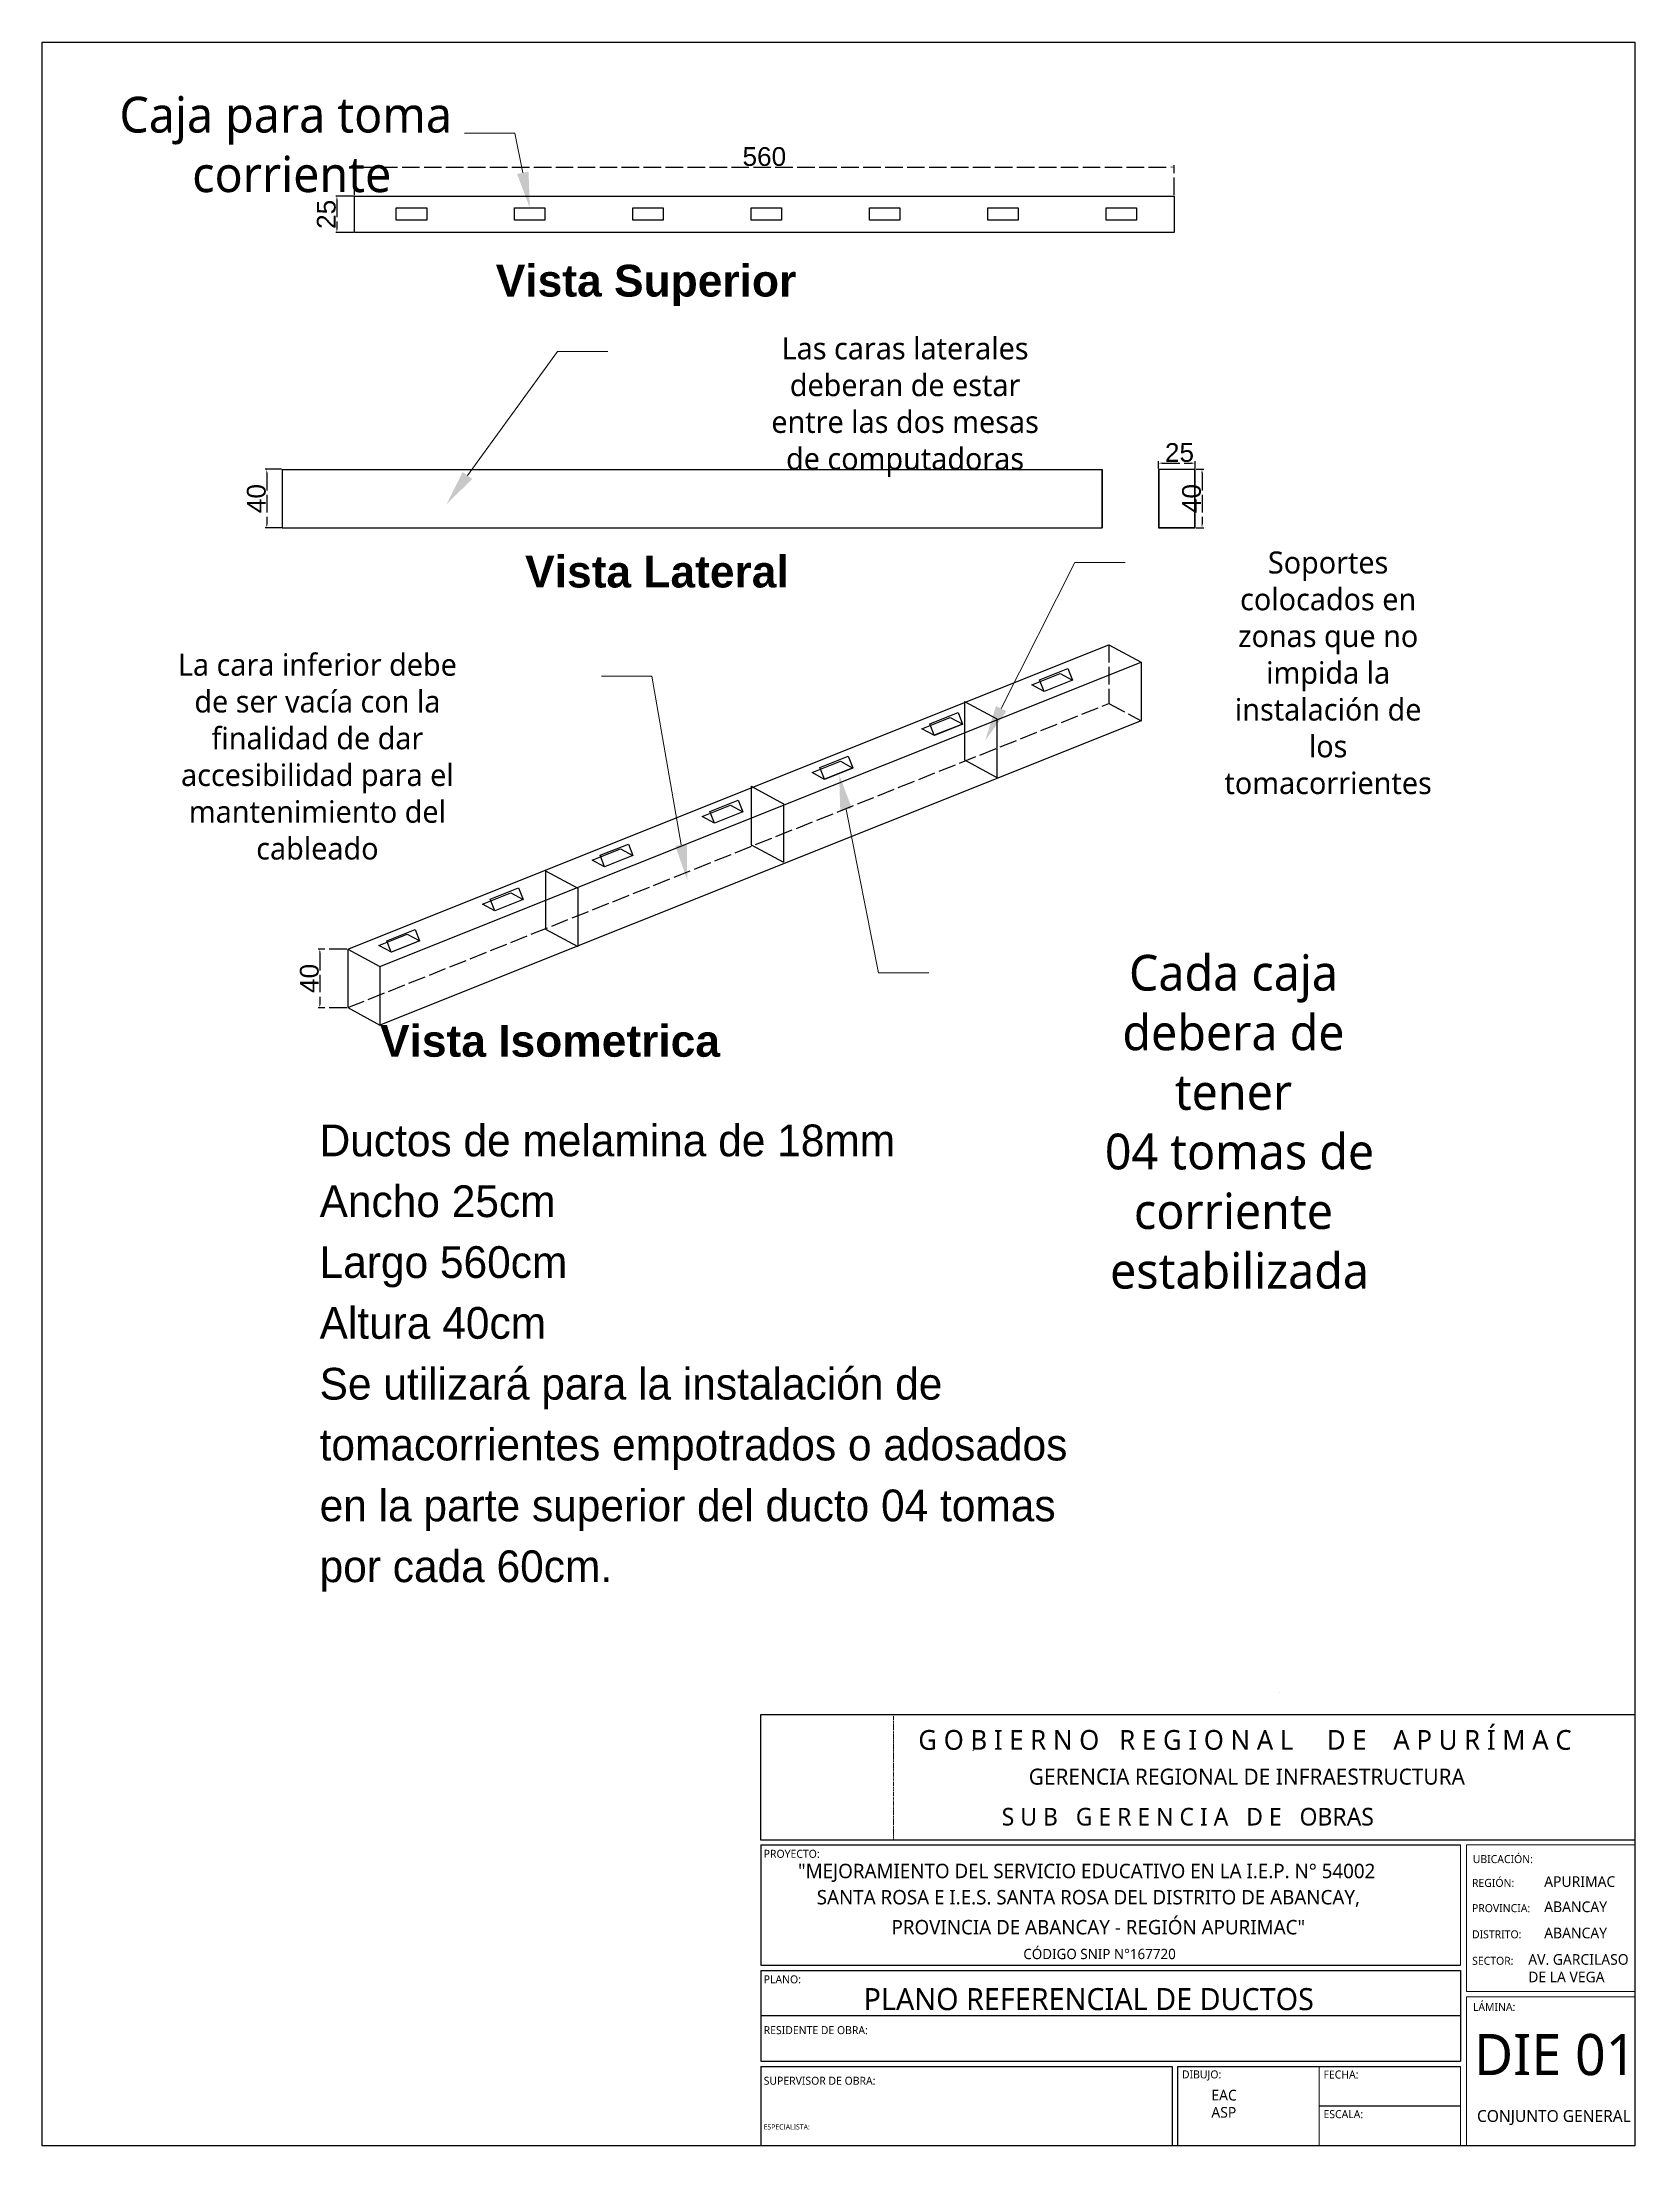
# Model space of a CAD drawing. Header units: millimetres. Extents: x 600 to 5666, y 8 to 1453.
# Drawn here: x 600 to 1688, y 14 to 1452 of the extents above; entities that cross this region are included whole.
import ezdxf
from ezdxf import colors
from ezdxf.entities.mleader import LeaderData, LeaderLine
from ezdxf.math import Vec2, Vec3

# ---------------------------------------------------------------- set-up
doc = ezdxf.new("R2010")
doc.units = ezdxf.units.MM
for name, pattern in [('ACAD_ISO02W100', [15, 12, -3]), ('CONTINUA', [0]), ('DASHDOT', [1, 0.5, -0.25, 0, -0.25])]:
    doc.linetypes.add(name, pattern=pattern)
for name, color, linetype, lineweight in [('AGUA', 92, 'DASHDOT', 50), ('GRAFO 3', 7, 'Continuous', 30), ('IE_ALIMENTADORES', 5, 'Continuous', 30), ('LINEAS_IND.', 252, 'Continuous', 5), ('Membrete', 250, 'Continuous', 15)]:
    doc.layers.add(name, color=color, linetype=linetype, lineweight=lineweight)
doc.styles.add('Generales', font='trebuc.ttf', dxfattribs={"height": 0.22})
doc.styles.add('MtXpl_Trebuchet_MS', font='trebucbd.ttf')
doc.styles.add('Percy  01', font='')
doc.styles.get("Standard").update_dxf_attribs({"font": 'arial.ttf'})
doc.styles.get('Percy  01').set_extended_font_data('Baskerville Old Face')
doc.dimstyles.new('ISO-25', dxfattribs={"dimtxt": 2.5, "dimasz": 2.5, "dimexe": 1.25, "dimexo": 0.625, "dimtad": 1, "dimtxsty": 'Standard', "dimcen": 2.5, "dimadec": 0, "dimazin": 0, "dimtfac": 1, "dimtmove": 0, "dimatfit": 3, "dimfxl": 1, "dimarcsym": 0})

msp = doc.modelspace()

# ---------------------------------------------------------------- texts
at = {"linetype": 'ACAD_ISO02W100', "attachment_point": 1}
for s, insert, char_height in [('{\\fArial|b1|i0|c0|p34;\\H0.91667x;Vista Superior}', (910.112, 1299.402), 23.65061), ('{\\fArial|b1|i0|c0|p34;\\H0.91667x;Vista Lateral}', (930.183, 1100.641), 23.65061), ('{\\fArial|b1|i0|c0|p34;\\H0.91667x;Vista Isometrica}', (831.028, 780.06), 23.65061), ('\\pxr0.1875,sm1.15;{\\fAgency FB|b0|i0|c0|p34;\\H0.91667x;Ductos de melamina de 18mm\\PAncho 25cm\\PLargo 560cm\\PAltura 40cm\\PSe utilizará para la instalación de tomacorrientes empotrados o adosados en la parte superior del ducto 04 tomas por cada 60cm.}', (789.778, 712.068), 23.650608)]:
    msp.add_mtext_dynamic_manual_height_columns(s, width=535.59835, gutter_width=118.253, heights=[0], dxfattribs=dict(at, insert=insert, char_height=char_height))
at = {"layer": 'Membrete', "color": 7, "lineweight": 5, "style": 'Generales'}
for s, height, p in [('G O B I E R N O   R E G I O N A L     D E    A P U R Í M A C   ', 13.48784, (1198.78, 284.913)), ('GERENCIA REGIONAL DE INFRAESTRUCTURA', 10.93609, (1274.223, 261.096)), ('S U B   G E R E N C I A   D E   OBRAS', 12.02969, (1255.748, 233.178))]:
    msp.add_text(s, height=height, dxfattribs=at).set_placement(p)
at = {"layer": 'Membrete', "color": 7, "ltscale": 0.5, "style": 'Generales'}
for s, height, p in [('PROYECTO:', 5.468, (1093.161, 211.107)), ('UBICACIÓN:', 5.468, (1577.575, 207.501)), ('REGIÓN:', 5.468, (1577.049, 191.228)), ('APURIMAC', 7.2907, (1626.37, 191.228)), ('PROVINCIA:', 5.468, (1577.049, 173.989)), ('ABANCAY', 7.2907, (1626.37, 173.989)), ('DISTRITO:', 5.468, (1577.049, 156.103)), ('ABANCAY', 7.2907, (1626.37, 156.103)), ('AV. GARCILASO  ', 7.29072, (1615.487, 138.027)), ('PLANO:', 5.468, (1093.161, 125.341)), ('SECTOR: ', 5.468, (1577.149, 138.027)), ('DE LA VEGA', 7.2907, (1615.474, 126.048)), ('LÁMINA:', 5.468, (1577.655, 106.492)), ('RESIDENTE DE OBRA:', 5.46804, (1093.161, 90.644)), ('DIE 01', 28.0997, (1578.458, 62.627)), ('SUPERVISOR DE OBRA:', 5.46804, (1093.161, 56.085)), ('DIBUJO:', 5.468, (1378.903, 60.404)), ('FECHA:', 5.468, (1475.605, 60.335)), ('EAC', 7.2907, (1398.99, 45.317)), ('ASP', 7.2907, (1398.99, 33.594)), ('ESCALA:', 5.468, (1475.605, 33.25)), ('CONJUNTO GENERAL', 8.13105, (1580.476, 30.648))]:
    msp.add_text(s, height=height, dxfattribs=at).set_placement(p)
at = {"layer": 'Membrete', "color": 7, "lineweight": 9, "style": 'MtXpl_Trebuchet_MS'}
for s, height, p in [('"MEJORAMIENTO DEL SERVICIO EDUCATIVO EN LA I.E.P. N° 54002', 9.83494, (1116.592, 197.19)), ('SANTA ROSA E I.E.S. SANTA ROSA DEL DISTRITO DE ABANCAY,', 9.83494, (1129.401, 179.279)), ('PROVINCIA DE ABANCAY - REGIÓN APURIMAC"', 9.83494, (1180.483, 158.806)), ('CÓDIGO SNIP N°167720', 7.02519, (1270.535, 141.886)), ('PLANO REFERENCIAL DE DUCTOS', 15.06505, (1161.366, 107.035)), ('ESPECIALISTA:', 3.51246, (1093.111, 25.524))]:
    msp.add_text(s, height=height, dxfattribs=at).set_placement(p)

# ---------------------------------------------------------------- blocks, each defined once
blk = doc.blocks.new('*D1')
at = {"color": 0, "linetype": 'ACAD_ISO02W100', "lineweight": -2, "transparency": 16777216}
for p, q in [((813.6, 1347), (813.6, 1367.4)), ((816.1, 1366.2), (1371.1, 1366.2)), ((1373.6, 1347), (1373.6, 1367.4))]:
    blk.add_line(p, q, dxfattribs=at)
at = {"color": 0, "linetype": 'ACAD_ISO02W100', "transparency": 16777216}
for points in [[(816.1, 1366.6), (816.1, 1365.8), (813.6, 1366.2)], [(1371.1, 1366.6), (1371.1, 1365.8), (1373.6, 1366.2)]]:
    blk.add_solid(points, dxfattribs=at)
at = {"layer": 'Defpoints', "color": 0, "linetype": 'ACAD_ISO02W100', "transparency": 16777216}
for p in [(1373.6, 1366.2), (813.6, 1346.4), (1373.6, 1346.4)]:
    blk.add_point(p, dxfattribs=at)
at = {"color": 0, "linetype": 'ACAD_ISO02W100', "transparency": 16777216, "insert": (1093.6, 1373.3), "char_height": 2.5, "attachment_point": 5}
blk.add_mtext('{\\H5.12024x;560}', dxfattribs=at)
blk = doc.blocks.new('*D2')
at = {"color": 0, "linetype": 'ACAD_ISO02W100', "lineweight": -2, "transparency": 16777216}
for p, q in [((812.9, 1346.4), (800.3, 1346.4)), ((801.6, 1343.9), (801.6, 1323.9)), ((812.9, 1321.4), (800.3, 1321.4))]:
    blk.add_line(p, q, dxfattribs=at)
at = {"color": 0, "linetype": 'ACAD_ISO02W100', "transparency": 16777216}
for points in [[(801.2, 1343.9), (802, 1343.9), (801.6, 1346.4)], [(801.2, 1323.9), (802, 1323.9), (801.6, 1321.4)]]:
    blk.add_solid(points, dxfattribs=at)
at = {"layer": 'Defpoints', "color": 0, "linetype": 'ACAD_ISO02W100', "transparency": 16777216}
for p in [(813.6, 1346.4), (801.6, 1321.4), (813.6, 1321.4)]:
    blk.add_point(p, dxfattribs=at)
at = {"color": 0, "linetype": 'ACAD_ISO02W100', "transparency": 16777216, "insert": (794.4, 1333.9), "char_height": 2.5, "attachment_point": 5, "rotation": 90}
blk.add_mtext('{\\H5.12024x;25}', dxfattribs=at)
blk = doc.blocks.new('*D3')
at = {"color": 0, "linetype": 'ACAD_ISO02W100', "lineweight": -2, "transparency": 16777216}
for p, q in [((763.7, 1159.7), (752.5, 1159.7)), ((753.7, 1157.2), (753.7, 1122.2)), ((763.7, 1119.7), (752.5, 1119.7))]:
    blk.add_line(p, q, dxfattribs=at)
at = {"color": 0, "linetype": 'ACAD_ISO02W100', "transparency": 16777216}
for points in [[(753.3, 1157.2), (754.1, 1157.2), (753.7, 1159.7)], [(753.3, 1122.2), (754.1, 1122.2), (753.7, 1119.7)]]:
    blk.add_solid(points, dxfattribs=at)
at = {"layer": 'Defpoints', "color": 0, "linetype": 'ACAD_ISO02W100', "transparency": 16777216}
for p in [(764.3, 1159.7), (753.7, 1119.7), (764.3, 1119.7)]:
    blk.add_point(p, dxfattribs=at)
at = {"color": 0, "linetype": 'ACAD_ISO02W100', "transparency": 16777216, "insert": (746.6, 1139.7), "char_height": 2.5, "attachment_point": 5, "rotation": 90}
blk.add_mtext('{\\H5.12024x;40}', dxfattribs=at)
blk = doc.blocks.new('*D4')
at = {"color": 0, "linetype": 'ACAD_ISO02W100', "lineweight": -2, "transparency": 16777216}
for p, q in [((1362.9, 1160.3), (1362.9, 1165.2)), ((1387.9, 1160.3), (1387.9, 1165.2)), ((1365.4, 1163.9), (1385.4, 1163.9))]:
    blk.add_line(p, q, dxfattribs=at)
at = {"color": 0, "linetype": 'ACAD_ISO02W100', "transparency": 16777216}
for points in [[(1365.4, 1164.4), (1365.4, 1163.5), (1362.9, 1163.9)], [(1385.4, 1164.4), (1385.4, 1163.5), (1387.9, 1163.9)]]:
    blk.add_solid(points, dxfattribs=at)
at = {"layer": 'Defpoints', "color": 0, "linetype": 'ACAD_ISO02W100', "transparency": 16777216}
for p in [(1362.9, 1159.7), (1387.9, 1163.9), (1387.9, 1159.7)]:
    blk.add_point(p, dxfattribs=at)
at = {"color": 0, "linetype": 'ACAD_ISO02W100', "transparency": 16777216, "insert": (1377.2, 1171.1), "char_height": 2.5, "attachment_point": 5}
blk.add_mtext('{\\H5.12024x;25}', dxfattribs=at)
blk = doc.blocks.new('*D5')
at = {"color": 0, "linetype": 'ACAD_ISO02W100', "lineweight": -2, "transparency": 16777216}
for p, q in [((1388.6, 1159.7), (1393.9, 1159.7)), ((1392.6, 1157.2), (1392.6, 1122.2)), ((1388.6, 1119.7), (1393.9, 1119.7))]:
    blk.add_line(p, q, dxfattribs=at)
at = {"color": 0, "linetype": 'ACAD_ISO02W100', "transparency": 16777216}
for points in [[(1392.2, 1157.2), (1393, 1157.2), (1392.6, 1159.7)], [(1392.2, 1122.2), (1393, 1122.2), (1392.6, 1119.7)]]:
    blk.add_solid(points, dxfattribs=at)
at = {"layer": 'Defpoints', "color": 0, "linetype": 'ACAD_ISO02W100', "transparency": 16777216}
for p in [(1387.9, 1159.7), (1387.9, 1119.7), (1392.6, 1119.7)]:
    blk.add_point(p, dxfattribs=at)
at = {"color": 0, "linetype": 'ACAD_ISO02W100', "transparency": 16777216, "insert": (1385.5, 1139.7), "char_height": 2.5, "width": 3.673, "attachment_point": 5, "rotation": 90}
blk.add_mtext('{\\H5.12024x;40}', dxfattribs=at)
blk = doc.blocks.new('*D7')
at = {"color": 0, "linetype": 'ACAD_ISO02W100', "lineweight": -2, "transparency": 16777216}
for p, q in [((808.4, 831.9), (788.7, 831.9)), ((789.9, 829.4), (789.9, 794.4)), ((808.4, 791.9), (788.7, 791.9))]:
    blk.add_line(p, q, dxfattribs=at)
at = {"color": 0, "linetype": 'ACAD_ISO02W100', "transparency": 16777216}
for points in [[(789.5, 829.4), (790.4, 829.4), (789.9, 831.9)], [(789.5, 794.4), (790.4, 794.4), (789.9, 791.9)]]:
    blk.add_solid(points, dxfattribs=at)
at = {"layer": 'Defpoints', "color": 0, "linetype": 'ACAD_ISO02W100', "transparency": 16777216}
for p in [(809, 831.9), (789.9, 791.9), (809, 791.9)]:
    blk.add_point(p, dxfattribs=at)
at = {"color": 0, "linetype": 'ACAD_ISO02W100', "transparency": 16777216, "insert": (782.8, 811.9), "char_height": 2.5, "attachment_point": 5, "rotation": 90}
blk.add_mtext('{\\H5.12024x;40}', dxfattribs=at)

# ---------------------------------------------------------------- dimensions: what is measured, and where the dimension line sits
at = {"linetype": 'ACAD_ISO02W100'}
dim = msp.add_linear_dim(base=(1373.559, 1366.169), p1=(813.559, 1346.399), p2=(1373.559, 1346.399), text='{\\H5.12024x;<>}', dimstyle='ISO-25', dxfattribs=at)
dim.commit()
dim.dimension.update_dxf_attribs({"geometry": '*D1', "text_midpoint": (1093.559, 1373.33)})
for base, p1, p2, picture, middle in [((801.588, 1321.399), (813.559, 1346.399), (813.559, 1321.399), '*D2', (794.427, 1333.899)), ((753.716, 1119.661), (764.297, 1159.661), (764.297, 1119.661), '*D3', (746.556, 1139.661))]:
    dim = msp.add_linear_dim(base=base, p1=p1, p2=p2, angle=90, text='{\\H5.12024x;<>}', dimstyle='ISO-25', dxfattribs=at)
    dim.commit()
    dim.dimension.update_dxf_attribs({"geometry": picture, "text_midpoint": middle})
dim = msp.add_linear_dim(base=(1387.926, 1163.941), p1=(1362.926, 1159.661), p2=(1387.926, 1159.661), text='{\\H5.12024x;<>}', dimstyle='ISO-25', dxfattribs=at)
dim.commit()
dim.dimension.update_dxf_attribs({"geometry": '*D4', "text_midpoint": (1377.247, 1163.941), "dimtype": 160})
for base, p1, p2, text, picture, middle in [((1392.624, 1119.661), (1387.926, 1159.661), (1387.926, 1119.661), '{\\H5.12024x;<>}', '*D5', (1392.624, 1139.661)), ((789.944, 791.932), (809.027, 831.932), (809.027, 791.932), '{\\H5.12024x;40}', '*D7', (789.944, 811.932))]:
    dim = msp.add_linear_dim(base=base, p1=p1, p2=p2, angle=90, text=text, dimstyle='ISO-25', dxfattribs=at)
    dim.commit()
    dim.dimension.update_dxf_attribs({"geometry": picture, "text_midpoint": middle, "dimtype": 160})

# ---------------------------------------------------------------- linework, layer by layer
for p, q in [((813.559, 1346.399), (1373.559, 1346.399)), ((813.559, 1321.399), (813.559, 1346.399)), ((813.559, 1346.399), (813.559, 1346.399)), ((1373.559, 1346.399), (1373.559, 1321.399)), ((1373.559, 1321.399), (813.559, 1321.399)), ((764.297, 1159.661), (1324.297, 1159.661)), ((764.297, 1159.661), (764.297, 1119.661)), ((1324.297, 1119.661), (1324.297, 1159.661)), ((1324.297, 1159.661), (1324.297, 1119.661)), ((1387.926, 1159.661), (1362.926, 1159.661)), ((1362.926, 1159.661), (1362.926, 1119.661)), ((1387.926, 1159.481), (1362.926, 1159.481)), ((1363.106, 1159.661), (1363.106, 1119.661)), ((1387.746, 1119.661), (1387.746, 1159.661)), ((1387.926, 1119.661), (1387.926, 1159.661)), ((764.297, 1119.661), (1324.297, 1119.661)), ((1362.926, 1119.841), (1387.926, 1119.841)), ((1362.926, 1119.661), (1387.926, 1119.661)), ((809.027, 831.932), (1329.031, 1039.768)), ((1329.031, 1039.768), (1351.032, 1027.896)), ((831.028, 820.06), (1351.032, 1027.896)), ((1351.032, 1027.896), (1351.032, 987.896)), ((1230.327, 1001.132), (1252.328, 989.26)), ((1230.327, 1001.132), (1230.327, 961.132)), ((1351.032, 987.896), (831.028, 780.06)), ((1252.328, 989.26), (1252.328, 949.26)), ((1230.327, 961.132), (1252.328, 949.26)), ((1084.666, 943.144), (1106.667, 931.272)), ((1084.666, 943.144), (1084.666, 903.144)), ((1106.667, 931.272), (1106.667, 891.272)), ((1084.666, 903.144), (1106.667, 891.272)), ((944.145, 885.494), (966.147, 873.622)), ((944.145, 885.494), (944.145, 845.494)), ((966.147, 873.622), (966.147, 833.622)), ((944.145, 845.494), (966.147, 833.622)), ((809.027, 831.932), (831.028, 820.06)), ((809.027, 831.932), (809.027, 791.932)), ((831.028, 820.06), (831.028, 780.06)), ((809.027, 791.932), (831.028, 780.06))]:
    msp.add_line(p, q)
at = {"linetype": 'ACAD_ISO02W100'}
for p, q in [((1329.031, 1039.768), (1329.031, 999.768)), ((809.027, 791.932), (1329.031, 999.768)), ((1329.031, 999.768), (1351.032, 987.896))]:
    msp.add_line(p, q, dxfattribs=at)
for points in [[(600.174, 1451.578), (1688.352, 1451.578), (1688.352, 14.281), (600.174, 14.281)], [(842.091, 1338.326), (862.922, 1338.326), (862.922, 1329.816), (842.091, 1329.816)], [(922.922, 1338.326), (943.752, 1338.326), (943.752, 1329.816), (922.922, 1329.816)], [(1003.752, 1338.326), (1024.582, 1338.326), (1024.582, 1329.816), (1003.752, 1329.816)], [(1084.582, 1338.326), (1105.412, 1338.326), (1105.412, 1329.816), (1084.582, 1329.816)], [(1165.412, 1338.326), (1186.242, 1338.326), (1186.242, 1329.816), (1165.412, 1329.816)], [(1246.242, 1338.326), (1267.073, 1338.326), (1267.073, 1329.816), (1246.242, 1329.816)], [(1327.073, 1338.326), (1347.903, 1338.326), (1347.903, 1329.816), (1327.073, 1329.816)], [(1281.639, 1015.849), (1300.985, 1023.571), (1304.14, 1015.667), (1284.794, 1007.945)], [(1276.311, 1012.429), (1295.657, 1020.152), (1304.187, 1015.549), (1284.841, 1007.827)], [(1206.569, 985.882), (1225.915, 993.605), (1229.07, 985.701), (1209.724, 977.979)], [(1201.241, 982.463), (1220.587, 990.185), (1229.117, 985.583), (1209.771, 977.86)], [(1131.499, 955.916), (1150.844, 963.638), (1153.999, 955.735), (1134.654, 948.012)], [(1126.171, 952.496), (1145.517, 960.219), (1154.047, 955.616), (1134.701, 947.894)], [(1051.101, 922.53), (1070.446, 930.252), (1078.976, 925.65), (1059.631, 917.927)], [(1056.428, 925.949), (1075.774, 933.672), (1078.929, 925.768), (1059.583, 918.046)], [(975.983, 892.682), (995.329, 900.404), (1003.859, 895.802), (984.513, 888.079)], [(981.358, 895.983), (1000.704, 903.705), (1003.859, 895.802), (984.513, 888.079)], [(900.96, 862.597), (920.306, 870.319), (928.836, 865.717), (909.49, 857.994)], [(906.288, 866.016), (925.634, 873.739), (928.789, 865.835), (909.443, 858.113)], [(830.326, 834.401), (849.672, 842.124), (858.202, 837.521), (838.856, 829.798)], [(835.617, 837.642), (854.963, 845.365), (858.118, 837.461), (838.772, 829.739)]]:
    msp.add_lwpolyline(points, close=True)
at = {"layer": 'AGUA', "color": 1, "lineweight": 9}
for p, q in [((1091.154, 223.113), (1091.154, 308.971)), ((1091.154, 308.971), (1181.914, 308.971)), ((1181.914, 308.971), (1181.914, 223.113)), ((1181.914, 223.113), (1091.154, 223.113))]:
    msp.add_line(p, q, dxfattribs=at)
at = {"layer": 'GRAFO 3', "color": 252, "linetype": 'Continuous', "lineweight": 9, "true_color": 0x939598}
msp.add_line((1445.88, 323.887), (1445.88, 323.887), dxfattribs=at)
at = {"layer": 'LINEAS_IND.', "color": 252, "lineweight": 9, "ltscale": 0.5, "true_color": 0x939598}
msp.add_line((1235.923, 284.52, 35.832), (1236.627, 284.154, 35.832), dxfattribs=at)
at = {"layer": 'Membrete', "color": 7, "lineweight": 30, "ltscale": 0.5}
for p, q in [((1091.154, 223.113), (1091.154, 308.971)), ((1091.154, 308.971), (1688.352, 308.971)), ((1688.352, 223.113), (1091.154, 223.113)), ((1091.154, 219.961), (1569.296, 219.961)), ((1091.154, 219.961), (1091.154, 137.846)), ((1091.233, 137.846), (1569.296, 137.846)), ((1091.233, 134.196), (1569.296, 134.196)), ((1091.233, 134.196), (1091.233, 72.102)), ((1569.296, 134.196), (1569.296, 72.102)), ((1569.296, 103.149), (1091.233, 103.149)), ((1091.233, 72.102), (1569.296, 72.102)), ((1091.233, 68.59), (1372.242, 68.59)), ((1091.233, 68.59), (1091.233, 14.281)), ((1372.242, 68.59), (1372.242, 14.281)), ((1375.893, 68.59), (1569.296, 68.59)), ((1375.893, 68.59), (1375.893, 14.281)), ((1569.296, 41.435), (1472.595, 41.435))]:
    msp.add_line(p, q, dxfattribs=at)
at = {"layer": 'Membrete', "color": 7, "lineweight": 20, "ltscale": 0.5}
msp.add_line((1688.352, 308.971), (1091.154, 308.971), dxfattribs=at)
at = {"layer": 'Membrete', "color": 7, "lineweight": 9, "ltscale": 0.5}
for p, q in [((1688.352, 223.113), (1688.352, 308.971)), ((1688.352, 223.113), (1688.352, 308.971)), ((1569.296, 137.846), (1569.296, 219.961)), ((1688.352, 219.961), (1573.261, 219.961)), ((1573.261, 219.961), (1573.261, 119.716)), ((1688.352, 119.716), (1688.352, 219.961)), ((1573.261, 119.716), (1688.352, 119.716)), ((1688.352, 116.204), (1573.261, 116.204)), ((1573.261, 116.204), (1573.261, 14.281)), ((1688.352, 14.281), (1688.352, 116.204)), ((1472.595, 68.59), (1472.595, 14.281)), ((1569.296, 14.281), (1569.296, 68.59)), ((1091.233, 14.281), (1372.242, 14.281)), ((1375.893, 14.281), (1569.296, 14.281)), ((1573.261, 14.281), (1688.352, 14.281))]:
    msp.add_line(p, q, dxfattribs=at)

msp.set_redraw_order([(e.dxf.handle, doc.entitydb.next_handle()) for e in msp.query("TEXT MTEXT ATTDEF DIMENSION ARC_DIMENSION")])  # texts and dimensions are drawn at this point

# ---------------------------------------------------------------- leaders
at = {"layer": 'IE_ALIMENTADORES', "linetype": 'CONTINUA'}
ml = msp.add_multileader_mtext('Standard', dxfattribs=at)
ml.set_content('{\\fTrebuchet MS|b0|i0|c0|p34;Caja para toma\\P corriente }', color=256, style='Percy  01')
ml.set_leader_properties(color=256, linetype='ByLayer', lineweight=0)
ml.build(insert=Vec2(0, 0))
ml.multileader.update_dxf_attribs({"text_right_attachment_type": 7, "dogleg_length": 0.36, "arrow_head_size": 24.42, "scale": 0.5})
ctx = ml.context
ctx.base_point, ctx.scale, ctx.char_height, ctx.arrow_head_size, ctx.landing_gap_size, ctx.plane_origin = Vec3(644.35, 1401.83), 0.5, 24.41991, 24.42, 7.326, Vec3(1668.33, 1219.151)
ctx.right_attachment, ctx.text_align_type = 7, 1
notes = []
notes.append((ctx, [(1, (1, 1, 0), (923.23, 1389.456), (-1, 0), 34.368, [(0, [(933.337, 1338.326)], 0, [])])]))
ctx.mtext.insert, ctx.mtext.alignment, ctx.mtext.flow_direction = Vec3(766.606, 1414.205), 2, 5
ml = msp.add_multileader_mtext('Standard', dxfattribs=at)
ml.set_content('{\\fTrebuchet MS|b0|i0|c0|p34;Las caras laterales deberan de estar entre las dos mesas de computadoras }', color=256, style='Percy  01')
ml.set_leader_properties(color=256, linetype='ByLayer', lineweight=0)
ml.build(insert=Vec2(0, 0))
ml.multileader.update_dxf_attribs({"text_right_attachment_type": 7, "dogleg_length": 0.36, "arrow_head_size": 24.42, "scale": 0.5})
ctx = ml.context
ctx.base_point, ctx.scale, ctx.char_height, ctx.arrow_head_size, ctx.landing_gap_size, ctx.plane_origin = Vec3(986.608, 1240.192), 0.5, 15.065, 24.42, 7.326, Vec3(1868.978, 1287.758)
ctx.right_attachment, ctx.text_align_type = 7, 1
notes.append((ctx, [(0, (1, 1, 0), (952.24, 1240.192), (1, 0), 34.368, [(0, [(876.403, 1135.714)], 0, [])])]))
ctx.mtext.insert, ctx.mtext.width, ctx.mtext.alignment, ctx.mtext.flow_direction = Vec3(1189.764, 1249.855), 412.29285, 2, 5
at = {"layer": 'IE_ALIMENTADORES', "color": 3, "linetype": 'CONTINUA'}
ml = msp.add_multileader_mtext('Standard', dxfattribs=at)
ml.set_content('{\\fTrebuchet MS|b0|i0|c0|p34;Soportes colocados en zonas que no impida la instalación de los tomacorrientes }', color=3, style='Percy  01')
ml.set_leader_properties(color=256, linetype='ByLayer', lineweight=0)
ml.build(insert=Vec2(0, 0))
ml.multileader.update_dxf_attribs({"text_right_attachment_type": 7, "dogleg_length": 0.36, "arrow_head_size": 24.42, "scale": 0.5})
ctx = ml.context
ctx.base_point, ctx.scale, ctx.char_height, ctx.arrow_head_size, ctx.landing_gap_size, ctx.plane_origin = Vec3(1340.119, 1095.939), 0.5, 15.065, 24.42, 7.326, Vec3(2227.565, 1162.989)
ctx.right_attachment, ctx.text_align_type = 7, 1
notes.append((ctx, [(0, (1, 1, 0), (1305.751, 1095.939), (1, 0), 34.368, [(0, [(1244.435, 974.404)], 0, [])])]))
ctx.mtext.insert, ctx.mtext.width, ctx.mtext.defined_height, ctx.mtext.alignment, ctx.mtext.flow_direction = Vec3(1478.769, 1103.573), 281.57757, 659.253, 2, 5
ml = msp.add_multileader_mtext('Standard', dxfattribs=at)
ml.set_content('{\\fTrebuchet MS|b0|i0|c0|p34;La cara inferior debe de ser vacía con la finalidad de dar accesibilidad para el mantenimiento del cableado }', color=3, style='Percy  01')
ml.set_leader_properties(color=256, linetype='ByLayer', lineweight=0)
ml.build(insert=Vec2(0, 0))
ml.multileader.update_dxf_attribs({"text_right_attachment_type": 7, "dogleg_length": 0.36, "arrow_head_size": 24.42, "scale": 0.5})
ctx = ml.context
ctx.base_point, ctx.scale, ctx.char_height, ctx.arrow_head_size, ctx.landing_gap_size, ctx.plane_origin = Vec3(594.206, 1026.102), 0.5, 15.065, 24.42, 7.326, Vec3(2033.504, 1041.92)
ctx.right_attachment, ctx.text_align_type = 7, 1
notes.append((ctx, [(1, (1, 1, 0), (1016.696, 1018.468), (-1, 0), 34.368, [(0, [(1040.93, 878.997)], 0, [])])]))
ctx.mtext.insert, ctx.mtext.width, ctx.mtext.defined_height, ctx.mtext.alignment, ctx.mtext.flow_direction = Vec3(788.267, 1033.736), 412.15645, 659.253, 2, 5
at = {"layer": 'IE_ALIMENTADORES', "linetype": 'CONTINUA'}
ml = msp.add_multileader_mtext('Standard', dxfattribs=at)
ml.set_content('{\\fTrebuchet MS|b0|i0|c0|p34;Cada caja debera de tener\\P 04 tomas de corriente\\P estabilizada }', color=256, style='Percy  01')
ml.set_leader_properties(color=256, linetype='ByLayer', lineweight=0)
ml.build(insert=Vec2(0, 0))
ml.multileader.update_dxf_attribs({"text_right_attachment_type": 7, "dogleg_length": 0.36, "arrow_head_size": 24.42, "scale": 0.5})
ctx = ml.context
ctx.base_point, ctx.scale, ctx.char_height, ctx.arrow_head_size, ctx.landing_gap_size, ctx.plane_origin = Vec3(1205.891, 815.594), 0.5, 24.41991, 24.42, 7.326, Vec3(1879.676, 832.112)
ctx.right_attachment, ctx.text_align_type = 7, 1
notes.append((ctx, [(0, (1, 1, 0), (1171.523, 815.594), (1, 0), 34.368, [(0, [(1144.682, 951.287)], 0, [])])]))
ctx.mtext.insert, ctx.mtext.width, ctx.mtext.alignment, ctx.mtext.flow_direction = Vec3(1414.085, 827.969), 412.29285, 2, 5
for ctx, leaders in notes:
    for number, flags, end, landing, length, lines in leaders:
        leader = LeaderData()
        leader.index, (leader.has_last_leader_line, leader.has_dogleg_vector, leader.attachment_direction) = number, flags
        leader.last_leader_point, leader.dogleg_vector, leader.dogleg_length = Vec3(end), Vec3(landing), length
        for number, points, colour, breaks in lines:
            line = LeaderLine()
            line.index, line.vertices, line.color, line.breaks = number, Vec3.list(points), colors.encode_raw_color(colour), breaks
            leader.lines.append(line)
        ctx.leaders.append(leader)

doc.saveas('drawing.dxf')
